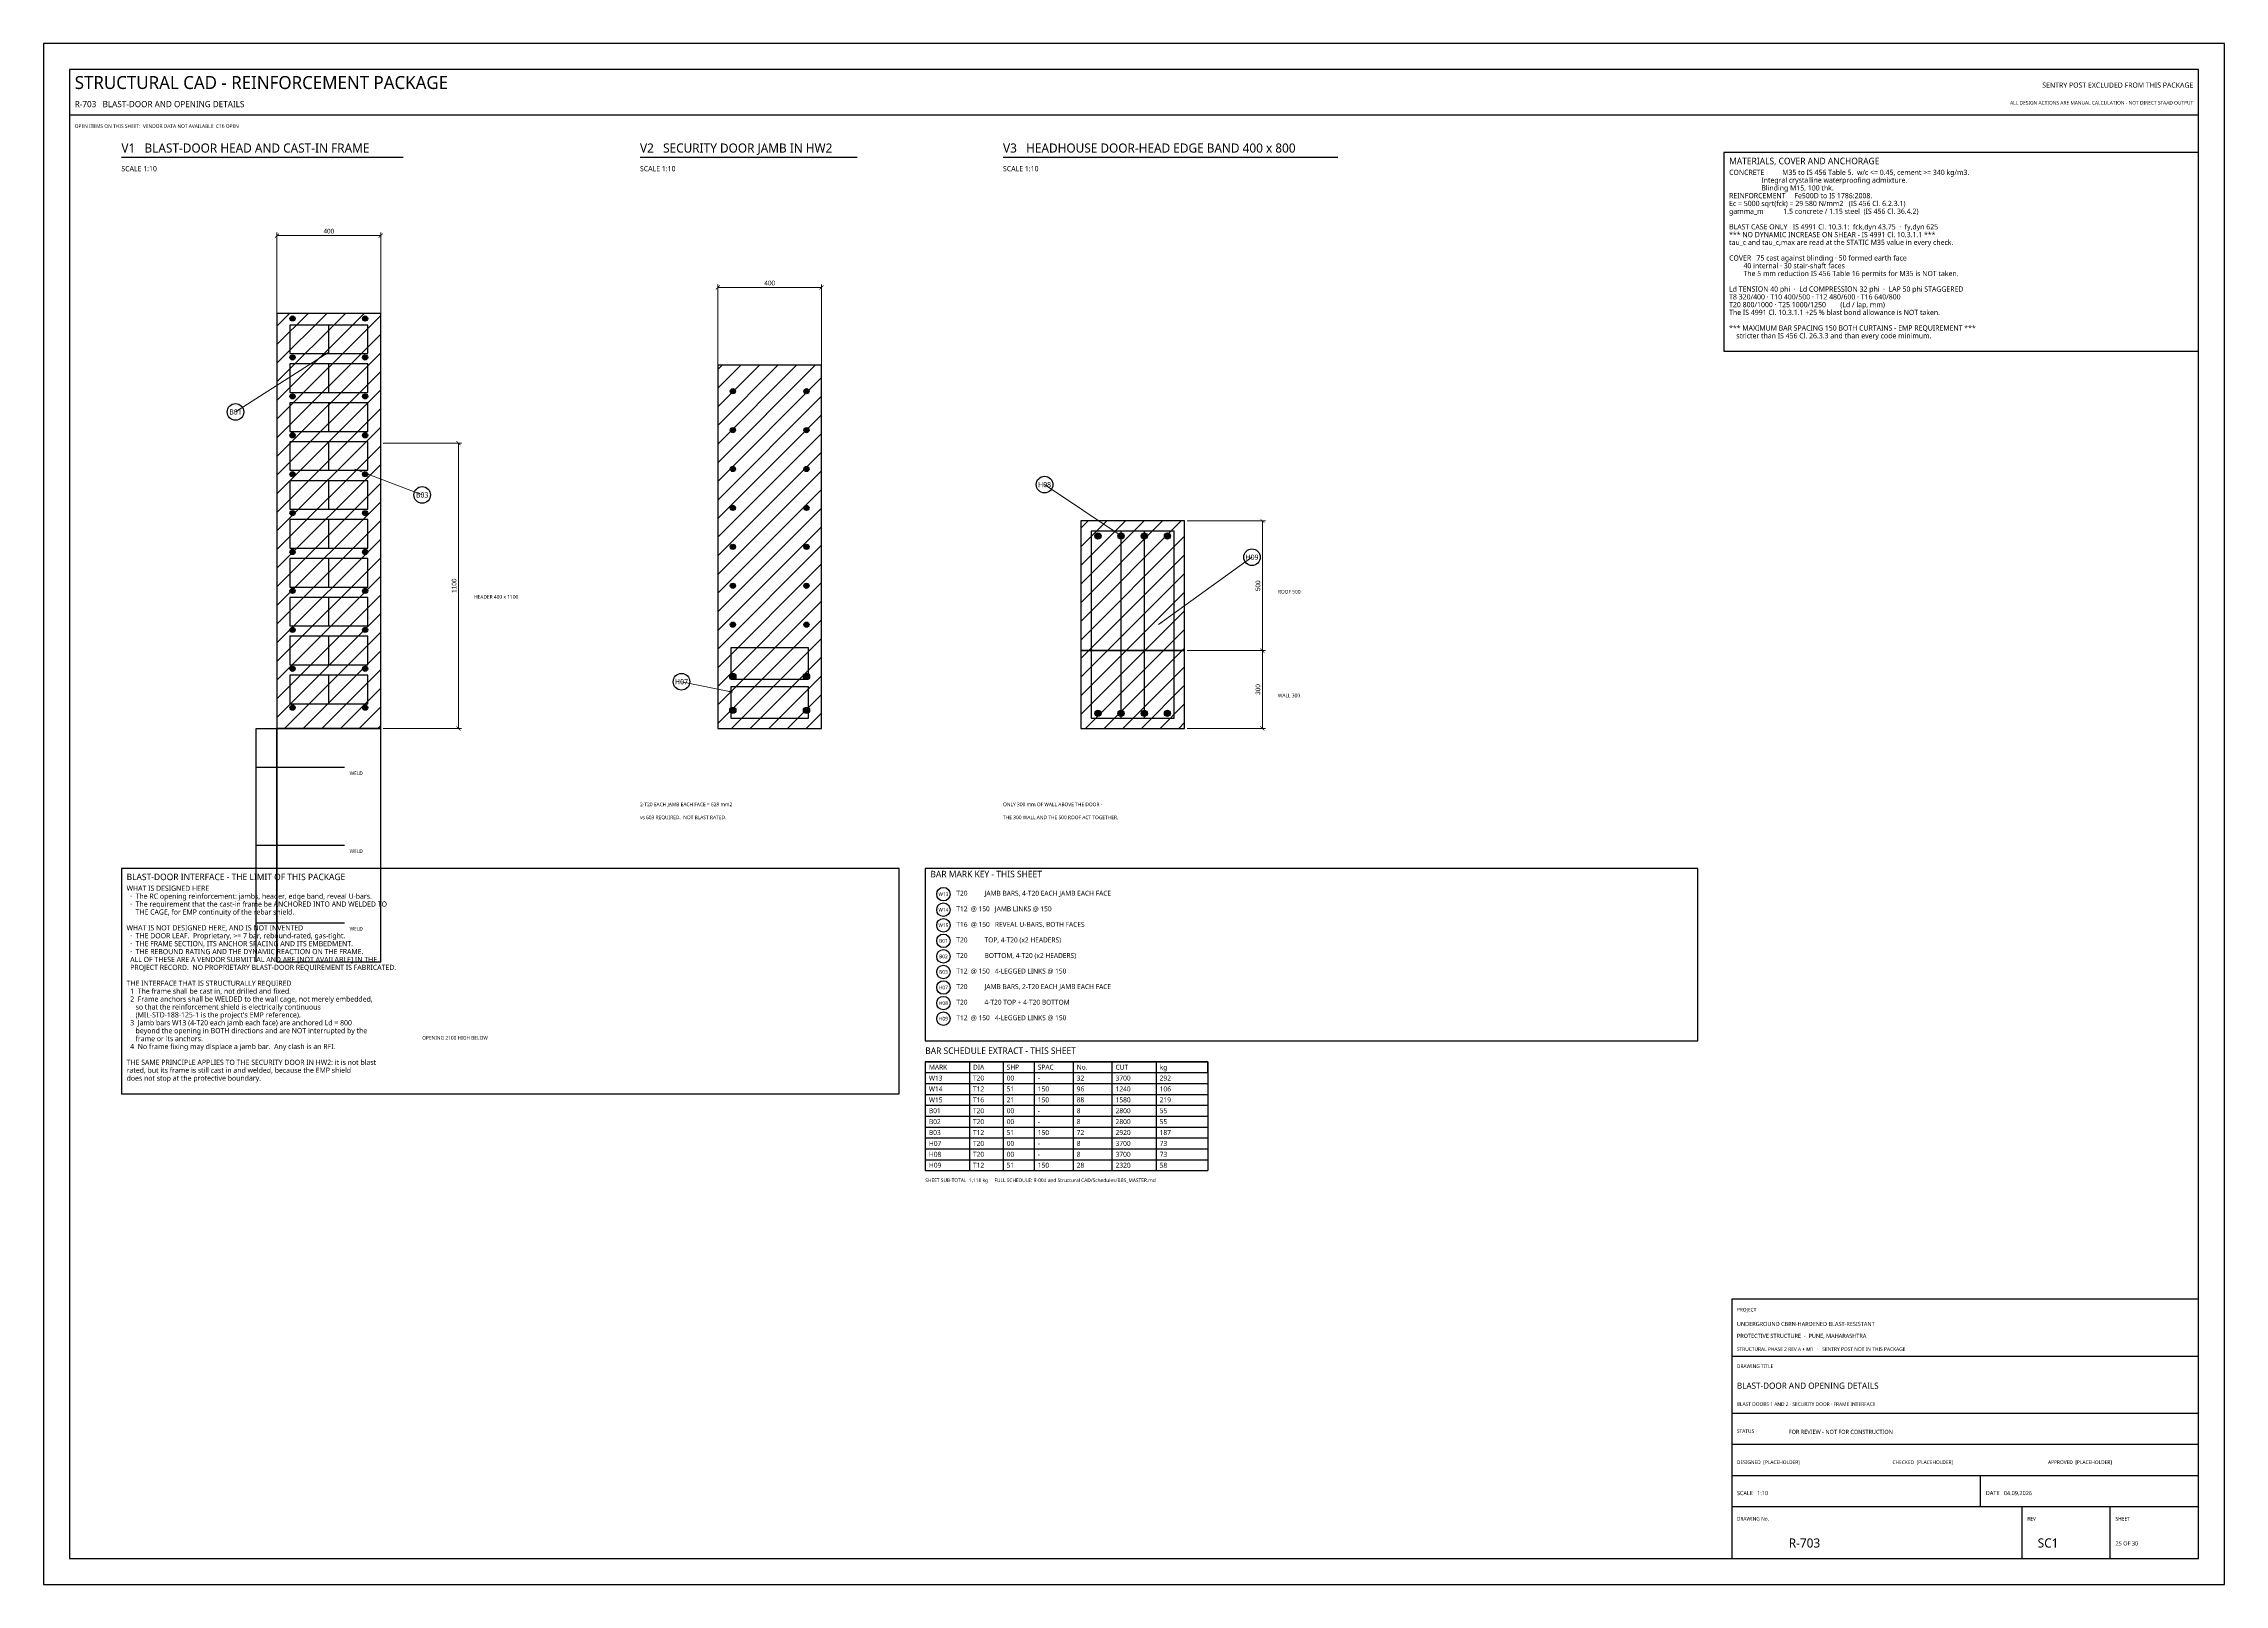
# Model space of a CAD drawing. Header units: millimetres. Extents: x 0 to 841, y 0 to 594.
import ezdxf
from ezdxf.enums import TextEntityAlignment as Align

# ---------------------------------------------------------------- set-up
doc = ezdxf.new("R2010")
doc.units = ezdxf.units.MM
for name, color, linetype in [('S-BLAST', 1, 'Continuous'), ('S-CALLOUT', 2, 'Continuous'), ('S-CONCRETE', 7, 'Continuous'), ('S-DIM', 4, 'Continuous'), ('S-HATCH', 8, 'Continuous'), ('S-HIDDEN', 8, 'Continuous'), ('S-NOTE', 7, 'Continuous'), ('S-REBAR-MAIN', 1, 'Continuous'), ('S-REBAR-SEC', 4, 'Continuous'), ('S-REBAR-STIRRUP', 6, 'Continuous'), ('S-REFERENCE', 8, 'Continuous'), ('S-STEELWORK', 2, 'Continuous'), ('S-TABLE', 7, 'Continuous'), ('S-TEXT', 7, 'Continuous'), ('S-TITLE', 7, 'Continuous')]:
    doc.layers.add(name, color=color, linetype=linetype)
doc.styles.add('OpenSans', font='OpenSans-Regular.ttf')
doc.dimstyles.new('SC-DIM', dxfattribs={"dimtxt": 1.8, "dimasz": 1.6, "dimexe": 1.2, "dimexo": 1, "dimgap": 0.8, "dimtad": 1, "dimdec": 0, "dimblk": 'ARCHTICK', "dimcen": 2.5, "dimclrd": 4, "dimclre": 4, "dimclrt": 4, "dimazin": 3, "dimtfac": 1, "dimtmove": 0, "dimatfit": 3, "dimlwd": 13, "dimlwe": 13})

# ---------------------------------------------------------------- blocks, each defined once
blk = doc.blocks.new('_ARCHTICK')
at = {"color": 0, "linetype": 'BYBLOCK', "const_width": 0.15}
blk.add_lwpolyline([(-0.5, -0.5), (0.5, 0.5)], dxfattribs=at)
blk = doc.blocks.new('BARMARK')
at = {"layer": 'S-CALLOUT'}
blk.add_circle((0, 0), 3.2, dxfattribs=at)

msp = doc.modelspace()

# ---------------------------------------------------------------- hatches: boundary and pattern name
at = {"layer": 'S-HATCH'}
h = msp.add_hatch(dxfattribs=at)
h.set_pattern_fill('ANSI31', scale=1.6)
h.paths.add_polyline_path([(90, 330), (130, 330), (130, 490), (90, 490)])
h = msp.add_hatch(dxfattribs=at)
h.set_pattern_fill('ANSI31', scale=1.6)
h.paths.add_polyline_path([(260, 330), (300, 330), (300, 470), (260, 470)])
h = msp.add_hatch(dxfattribs=at)
h.set_pattern_fill('ANSI31', scale=1.6)
h.paths.add_polyline_path([(400, 330), (440, 330), (440, 410), (400, 410)])
at = {"layer": 'S-REBAR-MAIN'}
for points in [[(97, 488), (96.92, 488.38), (96.71, 488.71), (96.38, 488.92), (96, 489), (95.62, 488.92), (95.29, 488.71), (95.08, 488.38), (95, 488), (95.08, 487.62), (95.29, 487.29), (95.62, 487.08), (96, 487), (96.38, 487.08), (96.71, 487.29), (96.92, 487.62)], [(125, 488), (124.92, 488.38), (124.71, 488.71), (124.38, 488.92), (124, 489), (123.62, 488.92), (123.29, 488.71), (123.08, 488.38), (123, 488), (123.08, 487.62), (123.29, 487.29), (123.62, 487.08), (124, 487), (124.38, 487.08), (124.71, 487.29), (124.92, 487.62)], [(97, 473), (96.92, 473.38), (96.71, 473.71), (96.38, 473.92), (96, 474), (95.62, 473.92), (95.29, 473.71), (95.08, 473.38), (95, 473), (95.08, 472.62), (95.29, 472.29), (95.62, 472.08), (96, 472), (96.38, 472.08), (96.71, 472.29), (96.92, 472.62)], [(125, 473), (124.92, 473.38), (124.71, 473.71), (124.38, 473.92), (124, 474), (123.62, 473.92), (123.29, 473.71), (123.08, 473.38), (123, 473), (123.08, 472.62), (123.29, 472.29), (123.62, 472.08), (124, 472), (124.38, 472.08), (124.71, 472.29), (124.92, 472.62)], [(97, 458), (96.92, 458.38), (96.71, 458.71), (96.38, 458.92), (96, 459), (95.62, 458.92), (95.29, 458.71), (95.08, 458.38), (95, 458), (95.08, 457.62), (95.29, 457.29), (95.62, 457.08), (96, 457), (96.38, 457.08), (96.71, 457.29), (96.92, 457.62)], [(125, 458), (124.92, 458.38), (124.71, 458.71), (124.38, 458.92), (124, 459), (123.62, 458.92), (123.29, 458.71), (123.08, 458.38), (123, 458), (123.08, 457.62), (123.29, 457.29), (123.62, 457.08), (124, 457), (124.38, 457.08), (124.71, 457.29), (124.92, 457.62)], [(266.8, 460), (266.72, 460.38), (266.51, 460.71), (266.18, 460.92), (265.8, 461), (265.42, 460.92), (265.09, 460.71), (264.88, 460.38), (264.8, 460), (264.88, 459.62), (265.09, 459.29), (265.42, 459.08), (265.8, 459), (266.18, 459.08), (266.51, 459.29), (266.72, 459.62)], [(295.2, 460), (295.12, 460.38), (294.91, 460.71), (294.58, 460.92), (294.2, 461), (293.82, 460.92), (293.49, 460.71), (293.28, 460.38), (293.2, 460), (293.28, 459.62), (293.49, 459.29), (293.82, 459.08), (294.2, 459), (294.58, 459.08), (294.91, 459.29), (295.12, 459.62)], [(266.8, 445), (266.72, 445.38), (266.51, 445.71), (266.18, 445.92), (265.8, 446), (265.42, 445.92), (265.09, 445.71), (264.88, 445.38), (264.8, 445), (264.88, 444.62), (265.09, 444.29), (265.42, 444.08), (265.8, 444), (266.18, 444.08), (266.51, 444.29), (266.72, 444.62)], [(295.2, 445), (295.12, 445.38), (294.91, 445.71), (294.58, 445.92), (294.2, 446), (293.82, 445.92), (293.49, 445.71), (293.28, 445.38), (293.2, 445), (293.28, 444.62), (293.49, 444.29), (293.82, 444.08), (294.2, 444), (294.58, 444.08), (294.91, 444.29), (295.12, 444.62)], [(97, 443), (96.92, 443.38), (96.71, 443.71), (96.38, 443.92), (96, 444), (95.62, 443.92), (95.29, 443.71), (95.08, 443.38), (95, 443), (95.08, 442.62), (95.29, 442.29), (95.62, 442.08), (96, 442), (96.38, 442.08), (96.71, 442.29), (96.92, 442.62)], [(125, 443), (124.92, 443.38), (124.71, 443.71), (124.38, 443.92), (124, 444), (123.62, 443.92), (123.29, 443.71), (123.08, 443.38), (123, 443), (123.08, 442.62), (123.29, 442.29), (123.62, 442.08), (124, 442), (124.38, 442.08), (124.71, 442.29), (124.92, 442.62)], [(97, 428), (96.92, 428.38), (96.71, 428.71), (96.38, 428.92), (96, 429), (95.62, 428.92), (95.29, 428.71), (95.08, 428.38), (95, 428), (95.08, 427.62), (95.29, 427.29), (95.62, 427.08), (96, 427), (96.38, 427.08), (96.71, 427.29), (96.92, 427.62)], [(125, 428), (124.92, 428.38), (124.71, 428.71), (124.38, 428.92), (124, 429), (123.62, 428.92), (123.29, 428.71), (123.08, 428.38), (123, 428), (123.08, 427.62), (123.29, 427.29), (123.62, 427.08), (124, 427), (124.38, 427.08), (124.71, 427.29), (124.92, 427.62)], [(266.8, 430), (266.72, 430.38), (266.51, 430.71), (266.18, 430.92), (265.8, 431), (265.42, 430.92), (265.09, 430.71), (264.88, 430.38), (264.8, 430), (264.88, 429.62), (265.09, 429.29), (265.42, 429.08), (265.8, 429), (266.18, 429.08), (266.51, 429.29), (266.72, 429.62)], [(295.2, 430), (295.12, 430.38), (294.91, 430.71), (294.58, 430.92), (294.2, 431), (293.82, 430.92), (293.49, 430.71), (293.28, 430.38), (293.2, 430), (293.28, 429.62), (293.49, 429.29), (293.82, 429.08), (294.2, 429), (294.58, 429.08), (294.91, 429.29), (295.12, 429.62)], [(97, 413), (96.92, 413.38), (96.71, 413.71), (96.38, 413.92), (96, 414), (95.62, 413.92), (95.29, 413.71), (95.08, 413.38), (95, 413), (95.08, 412.62), (95.29, 412.29), (95.62, 412.08), (96, 412), (96.38, 412.08), (96.71, 412.29), (96.92, 412.62)], [(125, 413), (124.92, 413.38), (124.71, 413.71), (124.38, 413.92), (124, 414), (123.62, 413.92), (123.29, 413.71), (123.08, 413.38), (123, 413), (123.08, 412.62), (123.29, 412.29), (123.62, 412.08), (124, 412), (124.38, 412.08), (124.71, 412.29), (124.92, 412.62)], [(266.8, 415), (266.72, 415.38), (266.51, 415.71), (266.18, 415.92), (265.8, 416), (265.42, 415.92), (265.09, 415.71), (264.88, 415.38), (264.8, 415), (264.88, 414.62), (265.09, 414.29), (265.42, 414.08), (265.8, 414), (266.18, 414.08), (266.51, 414.29), (266.72, 414.62)], [(295.2, 415), (295.12, 415.38), (294.91, 415.71), (294.58, 415.92), (294.2, 416), (293.82, 415.92), (293.49, 415.71), (293.28, 415.38), (293.2, 415), (293.28, 414.62), (293.49, 414.29), (293.82, 414.08), (294.2, 414), (294.58, 414.08), (294.91, 414.29), (295.12, 414.62)], [(97, 398), (96.92, 398.38), (96.71, 398.71), (96.38, 398.92), (96, 399), (95.62, 398.92), (95.29, 398.71), (95.08, 398.38), (95, 398), (95.08, 397.62), (95.29, 397.29), (95.62, 397.08), (96, 397), (96.38, 397.08), (96.71, 397.29), (96.92, 397.62)], [(125, 398), (124.92, 398.38), (124.71, 398.71), (124.38, 398.92), (124, 399), (123.62, 398.92), (123.29, 398.71), (123.08, 398.38), (123, 398), (123.08, 397.62), (123.29, 397.29), (123.62, 397.08), (124, 397), (124.38, 397.08), (124.71, 397.29), (124.92, 397.62)], [(266.8, 400), (266.72, 400.38), (266.51, 400.71), (266.18, 400.92), (265.8, 401), (265.42, 400.92), (265.09, 400.71), (264.88, 400.38), (264.8, 400), (264.88, 399.62), (265.09, 399.29), (265.42, 399.08), (265.8, 399), (266.18, 399.08), (266.51, 399.29), (266.72, 399.62)], [(295.2, 400), (295.12, 400.38), (294.91, 400.71), (294.58, 400.92), (294.2, 401), (293.82, 400.92), (293.49, 400.71), (293.28, 400.38), (293.2, 400), (293.28, 399.62), (293.49, 399.29), (293.82, 399.08), (294.2, 399), (294.58, 399.08), (294.91, 399.29), (295.12, 399.62)], [(97, 383), (96.92, 383.38), (96.71, 383.71), (96.38, 383.92), (96, 384), (95.62, 383.92), (95.29, 383.71), (95.08, 383.38), (95, 383), (95.08, 382.62), (95.29, 382.29), (95.62, 382.08), (96, 382), (96.38, 382.08), (96.71, 382.29), (96.92, 382.62)], [(125, 383), (124.92, 383.38), (124.71, 383.71), (124.38, 383.92), (124, 384), (123.62, 383.92), (123.29, 383.71), (123.08, 383.38), (123, 383), (123.08, 382.62), (123.29, 382.29), (123.62, 382.08), (124, 382), (124.38, 382.08), (124.71, 382.29), (124.92, 382.62)], [(266.8, 385), (266.72, 385.38), (266.51, 385.71), (266.18, 385.92), (265.8, 386), (265.42, 385.92), (265.09, 385.71), (264.88, 385.38), (264.8, 385), (264.88, 384.62), (265.09, 384.29), (265.42, 384.08), (265.8, 384), (266.18, 384.08), (266.51, 384.29), (266.72, 384.62)], [(295.2, 385), (295.12, 385.38), (294.91, 385.71), (294.58, 385.92), (294.2, 386), (293.82, 385.92), (293.49, 385.71), (293.28, 385.38), (293.2, 385), (293.28, 384.62), (293.49, 384.29), (293.82, 384.08), (294.2, 384), (294.58, 384.08), (294.91, 384.29), (295.12, 384.62)], [(266.8, 370), (266.72, 370.38), (266.51, 370.71), (266.18, 370.92), (265.8, 371), (265.42, 370.92), (265.09, 370.71), (264.88, 370.38), (264.8, 370), (264.88, 369.62), (265.09, 369.29), (265.42, 369.08), (265.8, 369), (266.18, 369.08), (266.51, 369.29), (266.72, 369.62)], [(295.2, 370), (295.12, 370.38), (294.91, 370.71), (294.58, 370.92), (294.2, 371), (293.82, 370.92), (293.49, 370.71), (293.28, 370.38), (293.2, 370), (293.28, 369.62), (293.49, 369.29), (293.82, 369.08), (294.2, 369), (294.58, 369.08), (294.91, 369.29), (295.12, 369.62)], [(97, 368), (96.92, 368.38), (96.71, 368.71), (96.38, 368.92), (96, 369), (95.62, 368.92), (95.29, 368.71), (95.08, 368.38), (95, 368), (95.08, 367.62), (95.29, 367.29), (95.62, 367.08), (96, 367), (96.38, 367.08), (96.71, 367.29), (96.92, 367.62)], [(125, 368), (124.92, 368.38), (124.71, 368.71), (124.38, 368.92), (124, 369), (123.62, 368.92), (123.29, 368.71), (123.08, 368.38), (123, 368), (123.08, 367.62), (123.29, 367.29), (123.62, 367.08), (124, 367), (124.38, 367.08), (124.71, 367.29), (124.92, 367.62)], [(97, 353), (96.92, 353.38), (96.71, 353.71), (96.38, 353.92), (96, 354), (95.62, 353.92), (95.29, 353.71), (95.08, 353.38), (95, 353), (95.08, 352.62), (95.29, 352.29), (95.62, 352.08), (96, 352), (96.38, 352.08), (96.71, 352.29), (96.92, 352.62)], [(125, 353), (124.92, 353.38), (124.71, 353.71), (124.38, 353.92), (124, 354), (123.62, 353.92), (123.29, 353.71), (123.08, 353.38), (123, 353), (123.08, 352.62), (123.29, 352.29), (123.62, 352.08), (124, 352), (124.38, 352.08), (124.71, 352.29), (124.92, 352.62)], [(97, 338), (96.92, 338.38), (96.71, 338.71), (96.38, 338.92), (96, 339), (95.62, 338.92), (95.29, 338.71), (95.08, 338.38), (95, 338), (95.08, 337.62), (95.29, 337.29), (95.62, 337.08), (96, 337), (96.38, 337.08), (96.71, 337.29), (96.92, 337.62)], [(125, 338), (124.92, 338.38), (124.71, 338.71), (124.38, 338.92), (124, 339), (123.62, 338.92), (123.29, 338.71), (123.08, 338.38), (123, 338), (123.08, 337.62), (123.29, 337.29), (123.62, 337.08), (124, 337), (124.38, 337.08), (124.71, 337.29), (124.92, 337.62)]]:
    msp.add_hatch(color=1, dxfattribs=at).paths.add_polyline_path(points)
at = {"layer": 'S-REBAR-SEC'}
for points in [[(407.8, 404.2), (407.71, 404.66), (407.45, 405.05), (407.06, 405.31), (406.6, 405.4), (406.14, 405.31), (405.75, 405.05), (405.49, 404.66), (405.4, 404.2), (405.49, 403.74), (405.75, 403.35), (406.14, 403.09), (406.6, 403), (407.06, 403.09), (407.45, 403.35), (407.71, 403.74)], [(416.7, 404.2), (416.61, 404.66), (416.35, 405.05), (415.96, 405.31), (415.5, 405.4), (415.04, 405.31), (414.65, 405.05), (414.39, 404.66), (414.3, 404.2), (414.39, 403.74), (414.65, 403.35), (415.04, 403.09), (415.5, 403), (415.96, 403.09), (416.35, 403.35), (416.61, 403.74)], [(425.7, 404.2), (425.61, 404.66), (425.35, 405.05), (424.96, 405.31), (424.5, 405.4), (424.04, 405.31), (423.65, 405.05), (423.39, 404.66), (423.3, 404.2), (423.39, 403.74), (423.65, 403.35), (424.04, 403.09), (424.5, 403), (424.96, 403.09), (425.35, 403.35), (425.61, 403.74)], [(434.6, 404.2), (434.51, 404.66), (434.25, 405.05), (433.86, 405.31), (433.4, 405.4), (432.94, 405.31), (432.55, 405.05), (432.29, 404.66), (432.2, 404.2), (432.29, 403.74), (432.55, 403.35), (432.94, 403.09), (433.4, 403), (433.86, 403.09), (434.25, 403.35), (434.51, 403.74)], [(267, 350), (266.91, 350.46), (266.65, 350.85), (266.26, 351.11), (265.8, 351.2), (265.34, 351.11), (264.95, 350.85), (264.69, 350.46), (264.6, 350), (264.69, 349.54), (264.95, 349.15), (265.34, 348.89), (265.8, 348.8), (266.26, 348.89), (266.65, 349.15), (266.91, 349.54)], [(295.4, 350), (295.31, 350.46), (295.05, 350.85), (294.66, 351.11), (294.2, 351.2), (293.74, 351.11), (293.35, 350.85), (293.09, 350.46), (293, 350), (293.09, 349.54), (293.35, 349.15), (293.74, 348.89), (294.2, 348.8), (294.66, 348.89), (295.05, 349.15), (295.31, 349.54)], [(267, 337), (266.91, 337.46), (266.65, 337.85), (266.26, 338.11), (265.8, 338.2), (265.34, 338.11), (264.95, 337.85), (264.69, 337.46), (264.6, 337), (264.69, 336.54), (264.95, 336.15), (265.34, 335.89), (265.8, 335.8), (266.26, 335.89), (266.65, 336.15), (266.91, 336.54)], [(295.4, 337), (295.31, 337.46), (295.05, 337.85), (294.66, 338.11), (294.2, 338.2), (293.74, 338.11), (293.35, 337.85), (293.09, 337.46), (293, 337), (293.09, 336.54), (293.35, 336.15), (293.74, 335.89), (294.2, 335.8), (294.66, 335.89), (295.05, 336.15), (295.31, 336.54)], [(407.8, 335.8), (407.71, 336.26), (407.45, 336.65), (407.06, 336.91), (406.6, 337), (406.14, 336.91), (405.75, 336.65), (405.49, 336.26), (405.4, 335.8), (405.49, 335.34), (405.75, 334.95), (406.14, 334.69), (406.6, 334.6), (407.06, 334.69), (407.45, 334.95), (407.71, 335.34)], [(416.7, 335.8), (416.61, 336.26), (416.35, 336.65), (415.96, 336.91), (415.5, 337), (415.04, 336.91), (414.65, 336.65), (414.39, 336.26), (414.3, 335.8), (414.39, 335.34), (414.65, 334.95), (415.04, 334.69), (415.5, 334.6), (415.96, 334.69), (416.35, 334.95), (416.61, 335.34)], [(425.7, 335.8), (425.61, 336.26), (425.35, 336.65), (424.96, 336.91), (424.5, 337), (424.04, 336.91), (423.65, 336.65), (423.39, 336.26), (423.3, 335.8), (423.39, 335.34), (423.65, 334.95), (424.04, 334.69), (424.5, 334.6), (424.96, 334.69), (425.35, 334.95), (425.61, 335.34)], [(434.6, 335.8), (434.51, 336.26), (434.25, 336.65), (433.86, 336.91), (433.4, 337), (432.94, 336.91), (432.55, 336.65), (432.29, 336.26), (432.2, 335.8), (432.29, 335.34), (432.55, 334.95), (432.94, 334.69), (433.4, 334.6), (433.86, 334.69), (434.25, 334.95), (434.51, 335.34)]]:
    msp.add_hatch(color=4, dxfattribs=at).paths.add_polyline_path(points)

# ---------------------------------------------------------------- linework, layer by layer
at = {"layer": 'S-CALLOUT'}
for centre in [(347, 266.1), (347, 260.1), (347, 254.1), (347, 248.1), (347, 242.1), (347, 236.1), (347, 230.1), (347, 224.1), (347, 218.1)]:
    msp.add_circle(centre, 2.6, dxfattribs=at)
at = {"layer": 'S-CONCRETE'}
for points in [[(90, 330), (130, 330), (130, 490), (90, 490)], [(260, 330), (300, 330), (300, 470), (260, 470)], [(400, 360), (440, 360), (440, 410), (400, 410)], [(400, 330), (440, 330), (440, 360), (400, 360)]]:
    msp.add_lwpolyline(points, close=True, dxfattribs=at)
at = {"layer": 'S-HIDDEN'}
for p, q in [((400, 360), (402, 360)), ((403.4, 360), (405.4, 360)), ((406.8, 360), (408.8, 360)), ((410.2, 360), (412.2, 360)), ((413.6, 360), (415.6, 360)), ((417, 360), (419, 360)), ((420.4, 360), (422.4, 360)), ((423.8, 360), (425.8, 360)), ((427.2, 360), (429.2, 360)), ((430.6, 360), (432.6, 360)), ((434, 360), (436, 360)), ((437.4, 360), (439.4, 360))]:
    msp.add_line(p, q, dxfattribs=at)
at = {"layer": 'S-REBAR-MAIN'}
for centre in [(96, 488), (124, 488), (96, 473), (124, 473), (96, 458), (124, 458), (265.8, 460), (294.2, 460), (265.8, 445), (294.2, 445), (96, 443), (124, 443), (96, 428), (124, 428), (265.8, 430), (294.2, 430), (96, 413), (124, 413), (265.8, 415), (294.2, 415), (96, 398), (124, 398), (265.8, 400), (294.2, 400), (96, 383), (124, 383), (265.8, 385), (294.2, 385), (265.8, 370), (294.2, 370), (96, 368), (124, 368), (96, 353), (124, 353), (96, 338), (124, 338)]:
    msp.add_circle(centre, 1, dxfattribs=at)
at = {"layer": 'S-REBAR-SEC'}
for centre in [(406.6, 404.2), (415.5, 404.2), (424.5, 404.2), (433.4, 404.2), (265.8, 350), (294.2, 350), (265.8, 337), (294.2, 337), (406.6, 335.8), (415.5, 335.8), (424.5, 335.8), (433.4, 335.8)]:
    msp.add_circle(centre, 1.2, dxfattribs=at)
at = {"layer": 'S-REBAR-STIRRUP'}
for p, q in [((110, 474.5), (110, 485.5)), ((110, 459.5), (110, 470.5)), ((110, 444.5), (110, 455.5)), ((110, 429.5), (110, 440.5)), ((110, 414.5), (110, 425.5)), ((110, 399.5), (110, 410.5)), ((415.5, 334), (415.5, 406)), ((424.5, 334), (424.5, 406)), ((110, 384.5), (110, 395.5)), ((110, 369.5), (110, 380.5)), ((110, 354.5), (110, 365.5)), ((110, 339.5), (110, 350.5))]:
    msp.add_line(p, q, dxfattribs=at)
for points in [[(95, 474.5), (125, 474.5), (125, 485.5), (95, 485.5)], [(95, 459.5), (125, 459.5), (125, 470.5), (95, 470.5)], [(95, 444.5), (125, 444.5), (125, 455.5), (95, 455.5)], [(95, 429.5), (125, 429.5), (125, 440.5), (95, 440.5)], [(95, 414.5), (125, 414.5), (125, 425.5), (95, 425.5)], [(95, 399.5), (125, 399.5), (125, 410.5), (95, 410.5)], [(404, 334), (436, 334), (436, 406), (404, 406)], [(95, 384.5), (125, 384.5), (125, 395.5), (95, 395.5)], [(95, 369.5), (125, 369.5), (125, 380.5), (95, 380.5)], [(95, 354.5), (125, 354.5), (125, 365.5), (95, 365.5)], [(265, 349), (295, 349), (295, 361), (265, 361)], [(95, 339.5), (125, 339.5), (125, 350.5), (95, 350.5)], [(265, 334), (295, 334), (295, 346), (265, 346)]]:
    msp.add_lwpolyline(points, close=True, dxfattribs=at)
at = {"layer": 'S-REFERENCE'}
msp.add_lwpolyline([(90, 240), (130, 240), (130, 330), (90, 330)], close=True, dxfattribs=at)
at = {"layer": 'S-STEELWORK'}
for p, q in [((82, 240), (82, 330)), ((82, 330), (90, 330)), ((90, 240), (90, 330)), ((82, 315), (116, 315)), ((82, 285), (116, 285)), ((82, 255), (116, 255))]:
    msp.add_line(p, q, dxfattribs=at)
at = {"layer": 'S-TABLE'}
for p, q in [((340, 201.5), (449, 201.5)), ((340, 201.5), (340, 159.5)), ((357, 201.5), (357, 159.5)), ((370, 201.5), (370, 159.5)), ((382, 201.5), (382, 159.5)), ((397, 201.5), (397, 159.5)), ((412, 201.5), (412, 159.5)), ((429, 201.5), (429, 159.5)), ((449, 201.5), (449, 159.5)), ((340, 193.1), (449, 193.1)), ((340, 188.9), (449, 188.9)), ((340, 184.7), (449, 184.7)), ((340, 180.5), (449, 180.5)), ((340, 176.3), (449, 176.3)), ((340, 172.1), (449, 172.1)), ((340, 167.9), (449, 167.9)), ((340, 163.7), (449, 163.7)), ((340, 159.5), (449, 159.5))]:
    msp.add_line(p, q, dxfattribs=at)
msp.add_lwpolyline([(340, 197.3), (449, 197.3), (449, 201.5), (340, 201.5)], close=True, dxfattribs=at)
at = {"layer": 'S-TITLE'}
for p, q in [((10, 566.5), (831, 566.5)), ((30, 550.2), (138.69, 550.2)), ((230, 550.2), (313.73, 550.2)), ((370, 550.2), (499.15, 550.2)), ((651, 88), (831, 88)), ((651, 66), (831, 66)), ((651, 54), (831, 54)), ((651, 42), (831, 42)), ((747, 30), (747, 42)), ((651, 30), (831, 30)), ((763, 10), (763, 30)), ((797, 10), (797, 30))]:
    msp.add_line(p, q, dxfattribs=at)
for points in [[(0, 0), (841, 0), (841, 594), (0, 594)], [(10, 10), (831, 10), (831, 584), (10, 584)], [(648, 475.38), (831, 475.38), (831, 552), (648, 552)], [(30, 189.12), (330, 189.12), (330, 276), (30, 276)], [(340, 209.5), (638, 209.5), (638, 276), (340, 276)], [(651, 10), (831, 10), (831, 110), (651, 110)]]:
    msp.add_lwpolyline(points, close=True, dxfattribs=at)

# ---------------------------------------------------------------- block references
at = {"layer": 'S-CALLOUT'}
for p in [(74, 452), (146, 420), (386, 424), (466, 396), (246, 348)]:
    msp.add_blockref('BARMARK', p, dxfattribs=at)

# ---------------------------------------------------------------- texts
at = {"layer": 'S-BLAST', "style": 'OpenSans'}
for s, height, p in [('ALL DESIGN ACTIONS ARE MANUAL CALCULATION - NOT DIRECT STAAD OUTPUT', 1.4, (829, 570.5)), ('SENTRY POST EXCLUDED FROM THIS PACKAGE', 2, (829, 577))]:
    msp.add_text(s, height=height, dxfattribs=at).set_placement(p, align=Align.RIGHT)
for s, height, p in [('OPEN ITEMS ON THIS SHEET:  VENDOR DATA NOT AVAILABLE  C16 OPEN', 1.4, (12, 561.5)), ('THE 300 WALL AND THE 500 ROOF ACT TOGETHER.', 1.4, (370, 295)), ('ONLY 300 mm OF WALL ABOVE THE DOOR -', 1.4, (370, 300)), ('FOR REVIEW - NOT FOR CONSTRUCTION', 1.6, (673, 58))]:
    msp.add_text(s, height=height, dxfattribs=at).set_placement(p)
at = {"layer": 'S-CALLOUT', "style": 'OpenSans'}
for s, height, p in [('B01', 2, (74, 452)), ('B03', 2, (146, 420)), ('H08', 2, (386, 424)), ('H09', 2, (466, 396)), ('H07', 2, (246, 348)), ('W13', 1.4, (347, 266.1)), ('W14', 1.4, (347, 260.1)), ('W15', 1.4, (347, 254.1)), ('B01', 1.4, (347, 248.1)), ('B02', 1.4, (347, 242.1)), ('B03', 1.4, (347, 236.1)), ('H07', 1.4, (347, 230.1)), ('H08', 1.4, (347, 224.1)), ('H09', 1.4, (347, 218.1))]:
    msp.add_text(s, height=height, dxfattribs=at).set_placement(p, align=Align.MIDDLE_CENTER)
at = {"layer": 'S-NOTE', "style": 'OpenSans'}
for s, height, p in [('CONCRETE          M35 to IS 456 Table 5.  w/c <= 0.45, cement >= 340 kg/m3.', 2, (650, 543.38)), ('                  Integral crystalline waterproofing admixture.', 2, (650, 540.38)), ('                  Blinding M15, 100 thk.', 2, (650, 537.38)), ('gamma_m           1.5 concrete / 1.15 steel  (IS 456 Cl. 36.4.2)', 2, (650, 528.38)), ('REINFORCEMENT     Fe500D to IS 1786:2008.', 2, (650, 534.38)), ('Ec = 5000 sqrt(fck) = 29 580 N/mm2   (IS 456 Cl. 6.2.3.1)', 2, (650, 531.38)), ('*** NO DYNAMIC INCREASE ON SHEAR - IS 4991 Cl. 10.3.1.1 ***', 2, (650, 519.38)), ('BLAST CASE ONLY   IS 4991 Cl. 10.3.1:  fck,dyn 43.75  ·  fy,dyn 625', 2, (650, 522.38)), ('tau_c and tau_c,max are read at the STATIC M35 value in every check.', 2, (650, 516.38)), ('COVER   75 cast against blinding · 50 formed earth face', 2, (650, 510.38)), ('        The 5 mm reduction IS 456 Table 16 permits for M35 is NOT taken.', 2, (650, 504.38)), ('        40 internal · 30 stair-shaft faces', 2, (650, 507.38)), ('T8 320/400 · T10 400/500 · T12 480/600 · T16 640/800', 2, (650, 495.38)), ('Ld TENSION 40 phi  ·  Ld COMPRESSION 32 phi  ·  LAP 50 phi STAGGERED', 2, (650, 498.38)), ('T20 800/1000 · T25 1000/1250        (Ld / lap, mm)', 2, (650, 492.38)), ('The IS 4991 Cl. 10.3.1.1 +25 % blast bond allowance is NOT taken.', 2, (650, 489.38)), ('*** MAXIMUM BAR SPACING 150 BOTH CURTAINS - EMP REQUIREMENT ***', 2, (650, 483.38)), ('    stricter than IS 456 Cl. 26.3.3 and than every code minimum.', 2, (650, 480.38)), ('WHAT IS DESIGNED HERE', 2, (32, 267.38)), ('  ·  The RC opening reinforcement: jambs, header, edge band, reveal U-bars.', 2, (32, 264.32)), ('  ·  The requirement that the cast-in frame be ANCHORED INTO AND WELDED TO', 2, (32, 261.27)), ('T20          JAMB BARS, 4-T20 EACH JAMB EACH FACE', 1.9, (352, 265.5)), ('T12  @ 150   JAMB LINKS @ 150', 1.9, (352, 259.5)), ('WHAT IS NOT DESIGNED HERE, AND IS NOT INVENTED', 2, (32, 252.12)), ('     THE CAGE, for EMP continuity of the rebar shield.', 2, (32, 258.22)), ('T16  @ 150   REVEAL U-BARS, BOTH FACES', 1.9, (352, 253.5)), ('  ·  THE DOOR LEAF.  Proprietary, >= 7 bar, rebound-rated, gas-tight.', 2, (32, 249.07)), ('  ·  THE FRAME SECTION, ITS ANCHOR SPACING AND ITS EMBEDMENT.', 2, (32, 246.02)), ('  ·  THE REBOUND RATING AND THE DYNAMIC REACTION ON THE FRAME.', 2, (32, 242.97)), ('T20          TOP, 4-T20 (x2 HEADERS)', 1.9, (352, 247.5)), ('  ALL OF THESE ARE A VENDOR SUBMITTAL AND ARE [NOT AVAILABLE] IN THE', 2, (32, 239.92)), ('  PROJECT RECORD.  NO PROPRIETARY BLAST-DOOR REQUIREMENT IS FABRICATED.', 2, (32, 236.87)), ('T20          BOTTOM, 4-T20 (x2 HEADERS)', 1.9, (352, 241.5)), ('T12  @ 150   4-LEGGED LINKS @ 150', 1.9, (352, 235.5)), ('THE INTERFACE THAT IS STRUCTURALLY REQUIRED', 2, (32, 230.77)), ('  1  The frame shall be cast in, not drilled and fixed.', 2, (32, 227.72)), ('T20          JAMB BARS, 2-T20 EACH JAMB EACH FACE', 1.9, (352, 229.5)), ('  2  Frame anchors shall be WELDED to the wall cage, not merely embedded,', 2, (32, 224.67)), ("     (MIL-STD-188-125-1 is the project's EMP reference).", 2, (32, 218.57)), ('     so that the reinforcement shield is electrically continuous', 2, (32, 221.62)), ('T20          4-T20 TOP + 4-T20 BOTTOM', 1.9, (352, 223.5)), ('T12  @ 150   4-LEGGED LINKS @ 150', 1.9, (352, 217.5)), ('  3  Jamb bars W13 (4-T20 each jamb each face) are anchored Ld = 800', 2, (32, 215.52)), ('     frame or its anchors.', 2, (32, 209.42)), ('     beyond the opening in BOTH directions and are NOT interrupted by the', 2, (32, 212.47)), ('THE SAME PRINCIPLE APPLIES TO THE SECURITY DOOR IN HW2: it is not blast', 2, (32, 200.27)), ('  4  No frame fixing may displace a jamb bar.  Any clash is an RFI.', 2, (32, 206.37)), ('does not stop at the protective boundary.', 2, (32, 194.17)), ('rated, but its frame is still cast in and welded, because the EMP shield', 2, (32, 197.22))]:
    msp.add_text(s, height=height, dxfattribs=at).set_placement(p)
at = {"layer": 'S-STEELWORK', "style": 'OpenSans'}
for p in [(118, 312), (118, 282), (118, 252)]:
    msp.add_text('WELD', height=1.4, dxfattribs=at).set_placement(p)
at = {"layer": 'S-TABLE', "style": 'OpenSans'}
for s, height, p in [('W13', 1.909, (341.4, 194.25)), ('MARK', 1.909, (341.4, 198.45)), ('T20', 1.909, (358.4, 194.25)), ('DIA', 1.909, (358.4, 198.45)), ('00', 1.909, (371.4, 194.25)), ('SHP', 1.909, (371.4, 198.45)), ('-', 1.91, (383.4, 194.25)), ('SPAC', 1.909, (383.4, 198.45)), ('32', 1.909, (398.4, 194.25)), ('No.', 1.909, (398.4, 198.45)), ('3700', 1.909, (413.4, 194.25)), ('CUT', 1.909, (413.4, 198.45)), ('292', 1.909, (430.4, 194.25)), ('kg', 1.909, (430.4, 198.45)), ('W14', 1.909, (341.4, 190.05)), ('W15', 1.909, (341.4, 185.85)), ('T12', 1.909, (358.4, 190.05)), ('T16', 1.909, (358.4, 185.85)), ('21', 1.909, (371.4, 185.85)), ('51', 1.909, (371.4, 190.05)), ('150', 1.909, (383.4, 190.05)), ('150', 1.909, (383.4, 185.85)), ('96', 1.909, (398.4, 190.05)), ('88', 1.909, (398.4, 185.85)), ('1240', 1.909, (413.4, 190.05)), ('1580', 1.909, (413.4, 185.85)), ('219', 1.909, (430.4, 185.85)), ('106', 1.909, (430.4, 190.05)), ('B01', 1.909, (341.4, 181.65)), ('B02', 1.909, (341.4, 177.45)), ('T20', 1.909, (358.4, 181.65)), ('T20', 1.909, (358.4, 177.45)), ('00', 1.909, (371.4, 181.65)), ('00', 1.909, (371.4, 177.45)), ('-', 1.91, (383.4, 181.65)), ('-', 1.91, (383.4, 177.45)), ('8', 1.91, (398.4, 181.65)), ('8', 1.91, (398.4, 177.45)), ('2800', 1.909, (413.4, 181.65)), ('2800', 1.909, (413.4, 177.45)), ('55', 1.909, (430.4, 181.65)), ('55', 1.909, (430.4, 177.45)), ('B03', 1.909, (341.4, 173.25)), ('H07', 1.909, (341.4, 169.05)), ('T12', 1.909, (358.4, 173.25)), ('T20', 1.909, (358.4, 169.05)), ('00', 1.909, (371.4, 169.05)), ('51', 1.909, (371.4, 173.25)), ('-', 1.91, (383.4, 169.05)), ('150', 1.909, (383.4, 173.25)), ('72', 1.909, (398.4, 173.25)), ('8', 1.91, (398.4, 169.05)), ('3700', 1.909, (413.4, 169.05)), ('2920', 1.909, (413.4, 173.25)), ('73', 1.909, (430.4, 169.05)), ('187', 1.909, (430.4, 173.25)), ('H08', 1.909, (341.4, 164.85)), ('H09', 1.909, (341.4, 160.65)), ('T20', 1.909, (358.4, 164.85)), ('T12', 1.909, (358.4, 160.65)), ('00', 1.909, (371.4, 164.85)), ('51', 1.909, (371.4, 160.65)), ('-', 1.91, (383.4, 164.85)), ('150', 1.909, (383.4, 160.65)), ('8', 1.91, (398.4, 164.85)), ('28', 1.909, (398.4, 160.65)), ('3700', 1.909, (413.4, 164.85)), ('2320', 1.909, (413.4, 160.65)), ('73', 1.909, (430.4, 164.85)), ('58', 1.909, (430.4, 160.65)), ('SHEET SUB-TOTAL  1,118 kg     FULL SCHEDULE: R-004 and Structural CAD/Schedules/BBS_MASTER.md', 1.4, (340, 155.1))]:
    msp.add_text(s, height=height, dxfattribs=at).set_placement(p)
at = {"layer": 'S-TEXT', "style": 'OpenSans'}
for s, height, p in [('SCALE 1:10', 2, (30, 544.8)), ('SCALE 1:10', 2, (230, 544.8)), ('SCALE 1:10', 2, (370, 544.8)), ('HEADER 400 x 1100', 1.4, (166, 380)), ('ROOF 500', 1.4, (476, 382)), ('WALL 300', 1.4, (476, 342)), ('vs 603 REQUIRED.  NOT BLAST RATED.', 1.4, (230, 295)), ('2-T20 EACH JAMB EACH FACE = 628 mm2', 1.4, (230, 300)), ('OPENING 2100 HIGH BELOW', 1.4, (146, 210))]:
    msp.add_text(s, height=height, dxfattribs=at).set_placement(p)
at = {"layer": 'S-TITLE', "style": 'OpenSans'}
for s, height, p in [('STRUCTURAL CAD - REINFORCEMENT PACKAGE', 5, (12, 576.5)), ('R-703   BLAST-DOOR AND OPENING DETAILS', 2.4, (12, 569.5)), ('V1   BLAST-DOOR HEAD AND CAST-IN FRAME', 3.5, (30, 552)), ('V2   SECURITY DOOR JAMB IN HW2', 3.5, (230, 552)), ('V3   HEADHOUSE DOOR-HEAD EDGE BAND 400 x 800', 3.5, (370, 552)), ('MATERIALS, COVER AND ANCHORAGE', 2.5, (650, 547.5)), ('BLAST-DOOR INTERFACE - THE LIMIT OF THIS PACKAGE', 2.5, (32, 271.5)), ('BAR MARK KEY - THIS SHEET', 2.5, (342, 272.6)), ('BAR SCHEDULE EXTRACT - THIS SHEET', 2.5, (340, 204.5)), ('PROJECT', 1.4, (653, 105.2)), ('UNDERGROUND CBRN-HARDENED BLAST-RESISTANT', 1.6, (653, 99.6)), ('PROTECTIVE STRUCTURE  -  PUNE, MAHARASHTRA', 1.6, (653, 95)), ('STRUCTURAL PHASE 2 REV A + M1   ·   SENTRY POST NOT IN THIS PACKAGE', 1.4, (653, 90)), ('DRAWING TITLE', 1.4, (653, 83.4)), ('BLAST-DOOR AND OPENING DETAILS', 2.4, (653, 75.4)), ('BLAST DOORS 1 AND 2 · SECURITY DOOR · FRAME INTERFACE', 1.4, (653, 68.8)), ('STATUS', 1.4, (653, 58.4)), ('DESIGNED  [PLACEHOLDER]', 1.4, (653, 46.4)), ('CHECKED  [PLACEHOLDER]', 1.4, (713, 46.4)), ('APPROVED  [PLACEHOLDER]', 1.4, (773, 46.4)), ('SCALE   1:10', 1.6, (653, 34.4)), ('DATE   04.09.2026', 1.6, (749, 34.4)), ('DRAWING No.', 1.4, (653, 24.6)), ('REV', 1.4, (765, 24.6)), ('SHEET', 1.4, (799, 24.6)), ('R-703', 3.5, (673, 14.2)), ('SC1', 3.5, (769, 14.2)), ('25 OF 30', 1.6, (799, 15))]:
    msp.add_text(s, height=height, dxfattribs=at).set_placement(p)

# ---------------------------------------------------------------- dimensions: what is measured, and where the dimension line sits
at = {"layer": 'S-DIM'}
for base, p1, p2 in [((90, 520), (90, 330), (130, 330)), ((260, 500), (260, 330), (300, 330))]:
    msp.add_linear_dim(base=base, p1=p1, p2=p2, dimstyle='SC-DIM', override={"dimlfac": 10}, dxfattribs=at).render()
for base, p1, p2 in [((160, 330), (130, 330), (130, 440)), ((470, 360), (440, 360), (440, 410)), ((470, 330), (440, 330), (440, 360))]:
    msp.add_linear_dim(base=base, p1=p1, p2=p2, angle=90, dimstyle='SC-DIM', override={"dimlfac": 10}, dxfattribs=at).render()

# ---------------------------------------------------------------- leaders
at = {"layer": 'S-CALLOUT'}
for points in [[(110, 475), (74, 452)], [(120, 430), (146, 420)], [(415.5, 404.2), (386, 424)], [(430, 370), (466, 396)], [(265.8, 344), (246, 348)]]:
    msp.add_leader(points, dimstyle='SC-DIM', dxfattribs=at)

doc.saveas('drawing.dxf')
